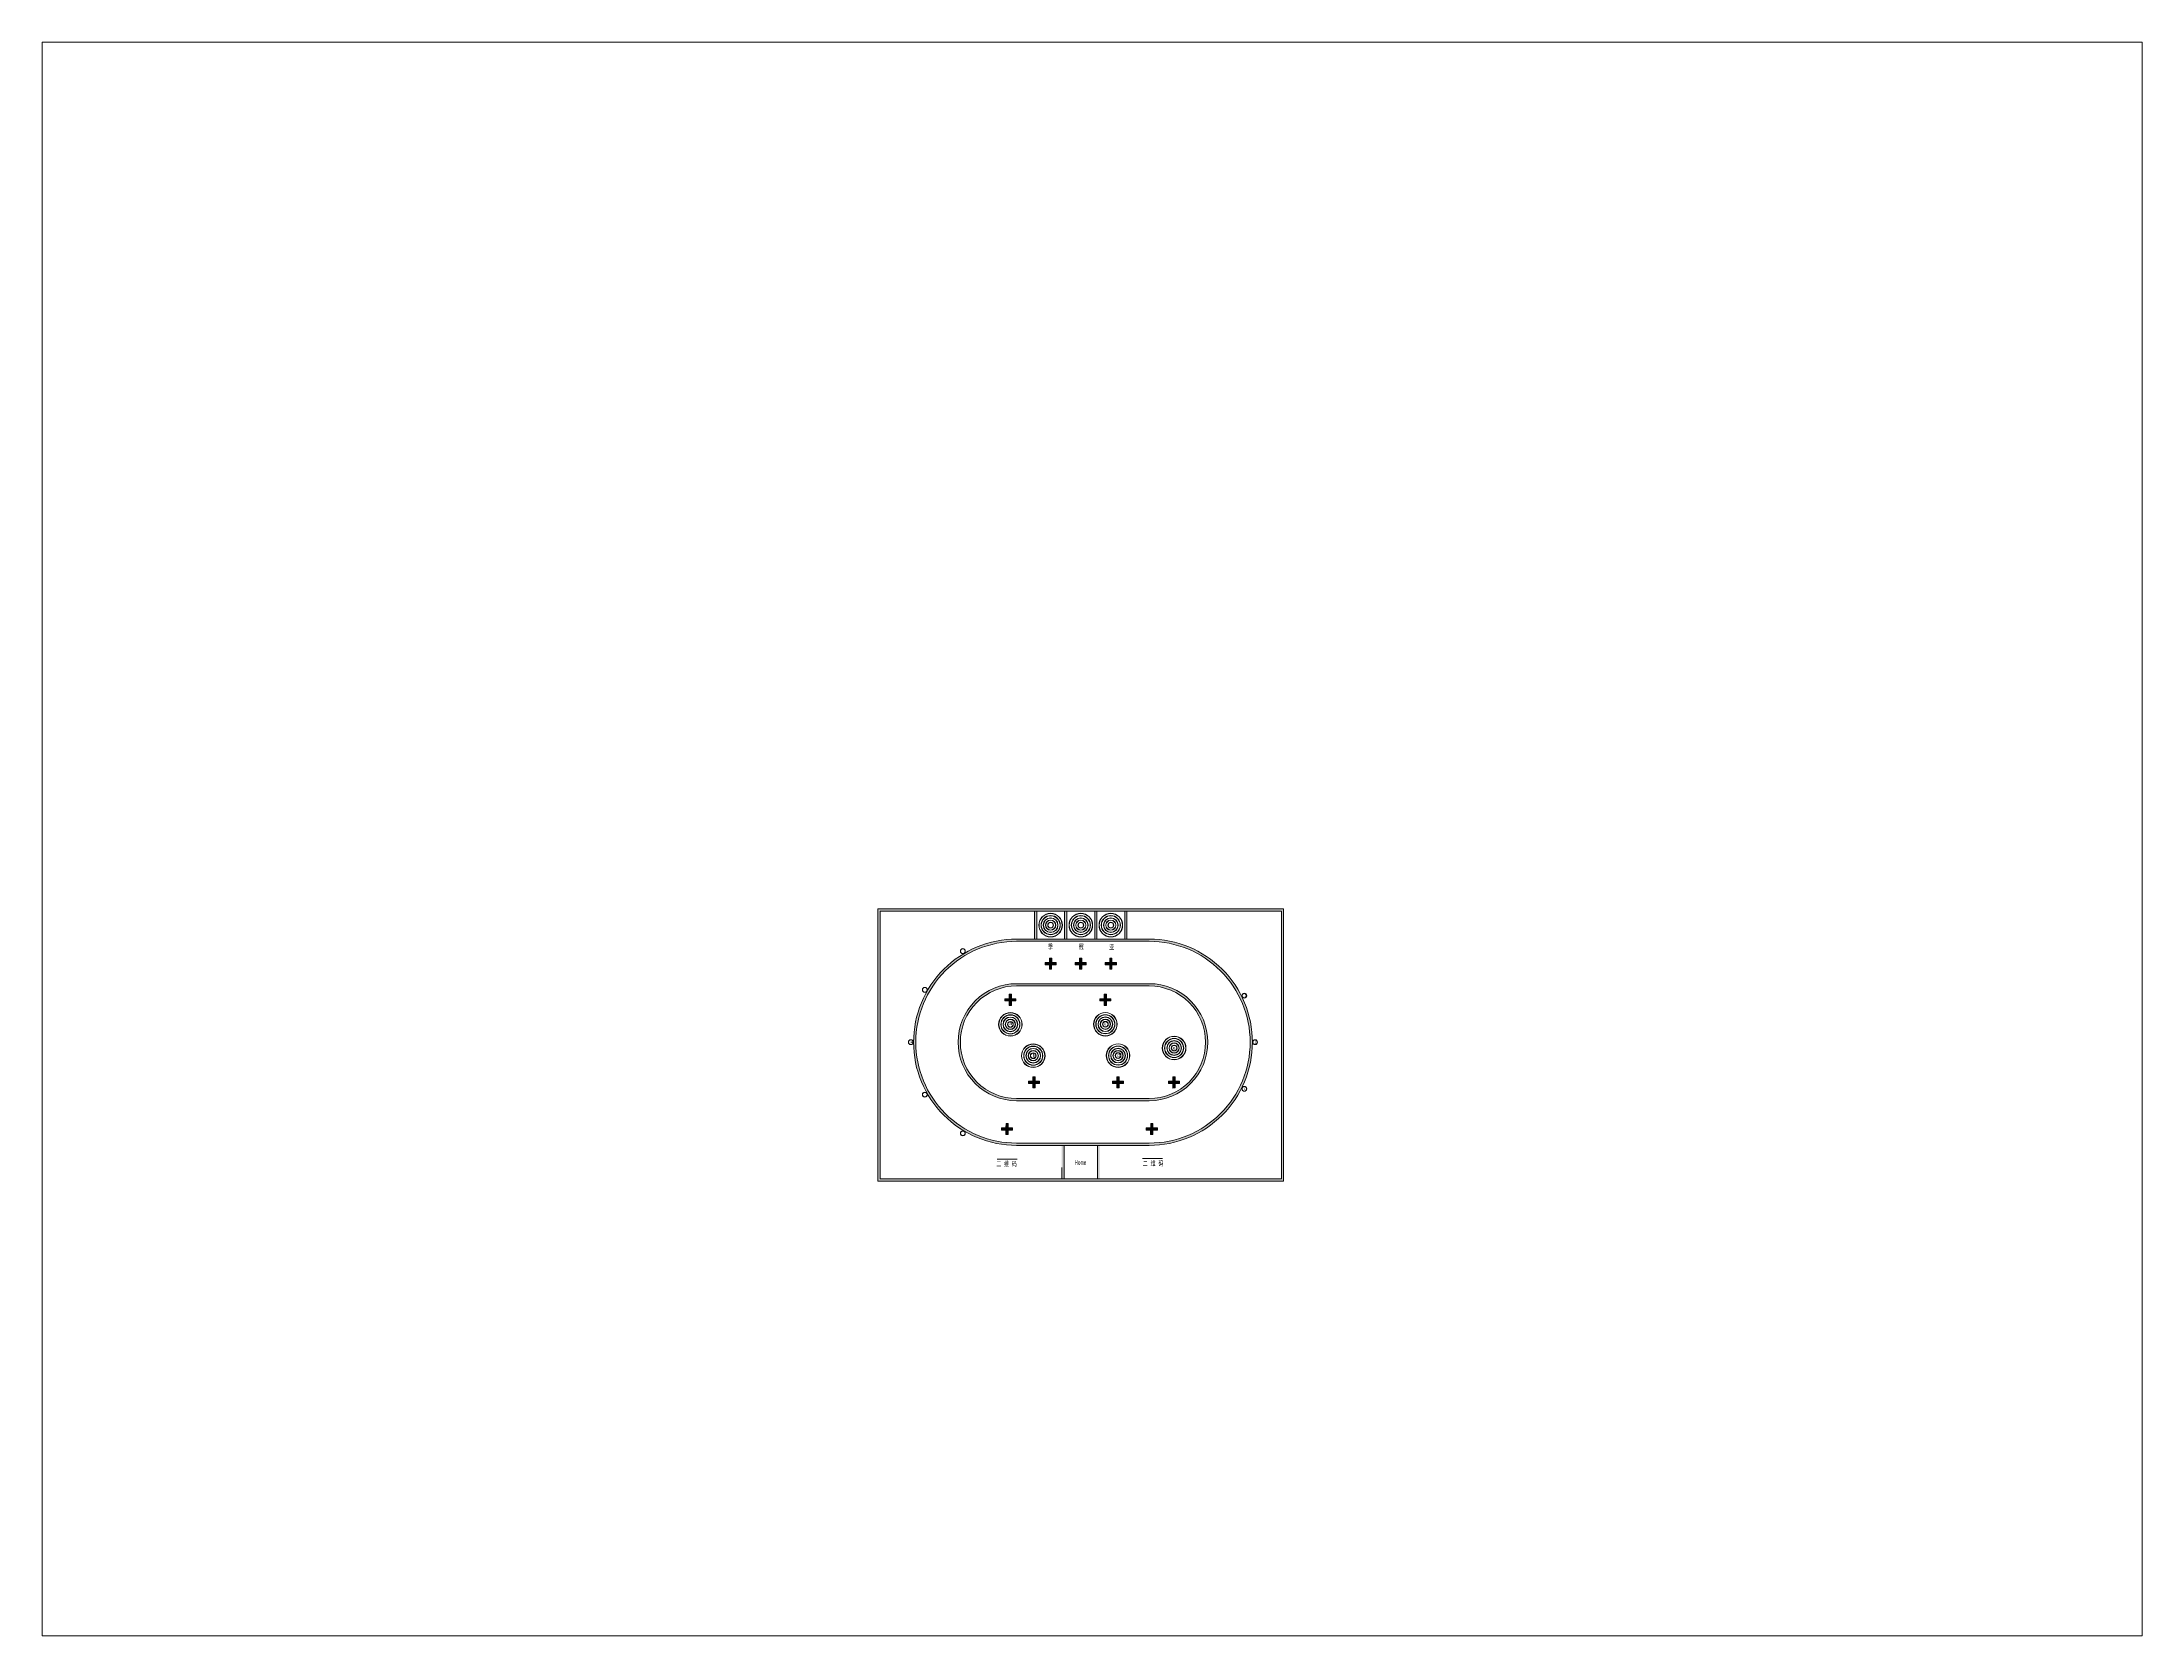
# Paper-space layout '布局1' of a CAD drawing. Header units: millimetres. Extents: x 26 to 231, y 20 to 176.
# The model-space entities are those that its viewports show. They can reach past a viewport. Long polylines and large blocks are cut down to what shows.
import ezdxf

# ---------------------------------------------------------------- set-up
doc = ezdxf.new("R2010")
doc.units = ezdxf.units.MM
doc.linetypes.add('CENTER', pattern=[50.8, 31.75, -6.35, 6.35, -6.35])
doc.layers.add('中心线', color=7, linetype='CENTER')
doc.layers.add('细实线', color=7, linetype='Continuous')
doc.layers.add('粗实线', color=7, linetype='Continuous', lineweight=50)
doc.styles.add('仿宋', font='simfang.ttf', dxfattribs={"width": 0.7, "height": 5})
doc.styles.add('数字', font='gbeitc.shx', dxfattribs={"width": 0.7, "height": 50})
doc.styles.add('数字3.5', font='gbeitc.shx', dxfattribs={"width": 0.7, "height": 3.5, "bigfont": 'bigfont.shx'})
doc.styles.add('注释文字', font='arial.ttf')

msp = doc.modelspace()

# ---------------------------------------------------------------- hatches: boundary and pattern name
at = {"lineweight": 0, "true_color": 0x000000}
h = msp.add_hatch(color=18, dxfattribs=at)
h.dxf.hatch_style = 1
h.paths.add_polyline_path([(13732, 6134), (10092, 6134), (10092, 3694), (13732, 3694)])
h.paths.add_polyline_path([(10112, 6114), (11912, 6114), (13712, 6114), (13712, 3714), (10112, 3714)], flags=16)
h = msp.add_hatch(color=18, dxfattribs=at)
h.dxf.hatch_style = 1
h.paths.add_polyline_path([(11517, 6114), (11497, 6114), (11497, 5864), (11517, 5864)])
h = msp.add_hatch(color=18, dxfattribs=at)
h.dxf.hatch_style = 1
h.paths.add_polyline_path([(11787, 6114), (11767, 6114), (11767, 5864), (11787, 5864)])
h = msp.add_hatch(color=18, dxfattribs=at)
h.dxf.hatch_style = 1
h.paths.add_polyline_path([(12037, 6114), (12057, 6114), (12057, 5864), (12037, 5864)])
h = msp.add_hatch(color=18, dxfattribs=at)
h.dxf.hatch_style = 1
h.paths.add_polyline_path([(12307, 6114), (12327, 6114), (12327, 5864), (12307, 5864)])
h = msp.add_hatch(color=18, dxfattribs=at)
h.dxf.hatch_style = 1
h.paths.add_polyline_path([(12527, 5864), (11337, 5864, 0.414214), (10412, 4939, 0.414214), (11337, 4014), (12527, 4014, 0.414214), (13452, 4939, 0.414214)])
h.paths.add_polyline_path([(11337, 5844), (12527, 5844, -0.414214), (13432, 4939, -0.414214), (12527, 4034), (11337, 4034, -0.414214), (10432, 4939, -0.414214)], flags=16)
h.paths.add_polyline_path([(11337, 5464), (12527, 5464, -0.414214), (13052, 4939, -0.414214), (12527, 4414), (11337, 4414, -0.414214), (10812, 4939, -0.414214)], flags=0)
h.paths.add_polyline_path([(11337, 5444), (12527, 5444, -0.414214), (13032, 4939, -0.414214), (12527, 4434), (11337, 4434, -0.414214), (10832, 4939, -0.414214)], flags=0)
h.paths.add_polyline_path([(11175, 5099, -1), (11387, 5099, -1)], flags=0)
h.paths.add_polyline_path([(11177, 5099, -1), (11385, 5099, -1)], flags=0)
h.paths.add_polyline_path([(11195, 5099, -1), (11367, 5099, -1)], flags=0)
h.paths.add_polyline_path([(11197, 5099, -1), (11365, 5099, -1)], flags=0)
h.paths.add_polyline_path([(11215, 5099, -1), (11347, 5099, -1)], flags=0)
h.paths.add_polyline_path([(11217, 5099, -1), (11345, 5099, -1)], flags=0)
h.paths.add_polyline_path([(11235, 5099, -1), (11327, 5099, -1)], flags=0)
h.paths.add_polyline_path([(11237, 5099, -1), (11325, 5099, -1)], flags=0)
h.paths.add_polyline_path([(11255, 5099, -1), (11307, 5099, -1)], flags=0)
h.paths.add_polyline_path([(11257, 5099, -1), (11305, 5099, -1)], flags=0)
h.paths.add_polyline_path([(11231, 5309), (11231, 5329), (11271, 5329), (11271, 5369), (11291, 5369), (11291, 5329), (11331, 5329), (11331, 5310), (11331, 5309), (11331, 5309), (11291, 5309), (11290, 5269), (11270, 5269), (11271, 5310)], flags=0)
h.paths.add_polyline_path([(11592, 4818, -1), (11380, 4818, -1)], flags=0)
h.paths.add_polyline_path([(11590, 4818, -1), (11382, 4818, -1)], flags=0)
h.paths.add_polyline_path([(11572, 4818, -1), (11400, 4818, -1)], flags=0)
h.paths.add_polyline_path([(11570, 4818, -1), (11402, 4818, -1)], flags=0)
h.paths.add_polyline_path([(11552, 4818, -1), (11420, 4818, -1)], flags=0)
h.paths.add_polyline_path([(11550, 4818, -1), (11422, 4818, -1)], flags=0)
h.paths.add_polyline_path([(11532, 4818, -1), (11440, 4818, -1)], flags=0)
h.paths.add_polyline_path([(11530, 4818, -1), (11442, 4818, -1)], flags=0)
h.paths.add_polyline_path([(11512, 4818, -1), (11460, 4818, -1)], flags=0)
h.paths.add_polyline_path([(11510, 4818, -1), (11462, 4818, -1)], flags=0)
h.paths.add_polyline_path([(11442, 4589), (11482, 4589), (11483, 4629), (11503, 4629), (11502, 4589), (11542, 4589), (11542, 4570), (11542, 4569), (11542, 4569), (11502, 4569), (11502, 4529), (11482, 4529), (11482, 4569), (11443, 4569)], flags=0)
h.paths.add_polyline_path([(11242, 4210), (11250, 4210), (11250, 4210), (11260, 4210), (11260, 4170), (11300, 4170), (11300, 4150), (11261, 4150), (11261, 4110), (11241, 4110), (11241, 4150), (11200, 4150), (11200, 4170), (11241, 4170)], flags=0)
h.paths.add_polyline_path([(11592, 5633), (11592, 5653), (11632, 5653), (11632, 5693), (11642, 5693), (11652, 5693), (11652, 5653), (11692, 5653), (11692, 5633), (11651, 5633), (11651, 5593), (11631, 5593), (11631, 5633)], flags=0)
h.paths.add_polyline_path([(11862, 5633), (11862, 5653), (11902, 5653), (11902, 5693), (11922, 5693), (11921, 5653), (11962, 5653), (11962, 5633), (11921, 5633), (11921, 5593), (11901, 5593), (11901, 5633)], flags=0)
h.paths.add_polyline_path([(12027, 5100, -1), (12239, 5100, -1)], flags=0)
h.paths.add_polyline_path([(12029, 5100, -1), (12237, 5100, -1)], flags=0)
h.paths.add_polyline_path([(12047, 5100, -1), (12219, 5100, -1)], flags=0)
h.paths.add_polyline_path([(12049, 5100, -1), (12217, 5100, -1)], flags=0)
h.paths.add_polyline_path([(12067, 5100, -1), (12199, 5100, -1)], flags=0)
h.paths.add_polyline_path([(12069, 5100, -1), (12197, 5100, -1)], flags=0)
h.paths.add_polyline_path([(12087, 5100, -1), (12179, 5100, -1)], flags=0)
h.paths.add_polyline_path([(12089, 5100, -1), (12177, 5100, -1)], flags=0)
h.paths.add_polyline_path([(12083, 5309), (12083, 5329), (12123, 5329), (12123, 5369), (12143, 5369), (12143, 5329), (12183, 5329), (12183, 5310), (12183, 5309), (12183, 5309), (12143, 5309), (12143, 5269), (12123, 5269), (12123, 5310)], flags=0)
h.paths.add_polyline_path([(12107, 5100, -1), (12159, 5100, -1)], flags=0)
h.paths.add_polyline_path([(12109, 5100, -1), (12157, 5100, -1)], flags=0)
h.paths.add_polyline_path([(12353, 4819, -1), (12141, 4819, -1)], flags=0)
h.paths.add_polyline_path([(12351, 4819, -1), (12143, 4819, -1)], flags=0)
h.paths.add_polyline_path([(12333, 4819, -1), (12161, 4819, -1)], flags=0)
h.paths.add_polyline_path([(12331, 4819, -1), (12163, 4819, -1)], flags=0)
h.paths.add_polyline_path([(12313, 4819, -1), (12181, 4819, -1)], flags=0)
h.paths.add_polyline_path([(12311, 4819, -1), (12183, 4819, -1)], flags=0)
h.paths.add_polyline_path([(12293, 4819, -1), (12201, 4819, -1)], flags=0)
h.paths.add_polyline_path([(12291, 4819, -1), (12203, 4819, -1)], flags=0)
h.paths.add_polyline_path([(12132, 5633), (12132, 5653), (12172, 5653), (12172, 5693), (12182, 5693), (12192, 5693), (12192, 5653), (12232, 5653), (12232, 5633), (12192, 5633), (12192, 5593), (12172, 5593), (12172, 5633)], flags=0)
h.paths.add_polyline_path([(12273, 4819, -1), (12221, 4819, -1)], flags=0)
h.paths.add_polyline_path([(12271, 4819, -1), (12223, 4819, -1)], flags=0)
h.paths.add_polyline_path([(12197, 4589), (12237, 4589), (12237, 4629), (12247, 4629), (12257, 4629), (12257, 4589), (12297, 4589), (12297, 4578), (12297, 4568), (12257, 4569), (12257, 4529), (12237, 4529), (12237, 4569), (12197, 4569)], flags=0)
h.paths.add_polyline_path([(12856, 4887, -1), (12644, 4887, -1)], flags=0)
h.paths.add_polyline_path([(12854, 4887, -1), (12646, 4887, -1)], flags=0)
h.paths.add_polyline_path([(12836, 4887, -1), (12664, 4887, -1)], flags=0)
h.paths.add_polyline_path([(12834, 4887, -1), (12666, 4887, -1)], flags=0)
h.paths.add_polyline_path([(12500, 4170), (12540, 4170), (12540, 4210), (12550, 4210), (12550, 4210), (12558, 4210), (12559, 4170), (12600, 4170), (12600, 4150), (12559, 4150), (12559, 4110), (12539, 4110), (12539, 4150), (12500, 4150)], flags=0)
h.paths.add_polyline_path([(12816, 4887, -1), (12684, 4887, -1)], flags=0)
h.paths.add_polyline_path([(12814, 4887, -1), (12686, 4887, -1)], flags=0)
h.paths.add_polyline_path([(12796, 4887, -1), (12704, 4887, -1)], flags=0)
h.paths.add_polyline_path([(12794, 4887, -1), (12706, 4887, -1)], flags=0)
h.paths.add_polyline_path([(12776, 4887, -1), (12724, 4887, -1)], flags=0)
h.paths.add_polyline_path([(12774, 4887, -1), (12726, 4887, -1)], flags=0)
h.paths.add_polyline_path([(12699, 4589), (12739, 4589), (12739, 4628), (12759, 4629), (12759, 4589), (12799, 4589), (12799, 4569), (12799, 4569), (12799, 4569), (12759, 4569), (12759, 4529), (12739, 4528), (12739, 4569), (12699, 4569)], flags=0)
h.paths.add_polyline_path([(12731, 4857), (12769, 4857), (12769, 4919), (12731, 4919)], flags=8)
h.paths.add_polyline_path([(11472, 4787), (11510, 4787), (11510, 4849), (11472, 4849)], flags=8)
h.paths.add_polyline_path([(12229, 4789), (12268, 4789), (12268, 4851), (12229, 4851)], flags=8)
h.paths.add_polyline_path([(12110, 5075), (12146, 5075), (12146, 5136), (12110, 5136)], flags=8)
h.paths.add_polyline_path([(11262, 5077), (11300, 5077), (11300, 5139), (11262, 5139)], flags=8)
h.paths.add_polyline_path([(11881, 5746), (11948, 5746), (11948, 5833), (11881, 5833)], flags=8)
h.paths.add_polyline_path([(11605, 5745), (11673, 5745), (11673, 5832), (11605, 5832)], flags=8)
h.paths.add_polyline_path([(12154, 5747), (12222, 5747), (12222, 5834), (12154, 5834)], flags=8)
h = msp.add_hatch(color=18, dxfattribs=at)
h.dxf.hatch_style = 1
h.paths.add_polyline_path([(10876, 5756, 1), (10832, 5756, 1)])
h.paths.add_polyline_path([(10834, 5756, -1), (10874, 5756, -1)], flags=16)
h = msp.add_hatch(color=18, dxfattribs=at)
h.dxf.hatch_style = 1
h.paths.add_polyline_path([(10491, 5409, 1), (10535, 5409, 1)])
h.paths.add_polyline_path([(10533, 5409, -1), (10493, 5409, -1)], flags=16)
h = msp.add_hatch(color=18, dxfattribs=at)
h.dxf.hatch_style = 1
h.paths.add_polyline_path([(13052, 4939, 0.414214), (12527, 5464), (11337, 5464, 0.414214), (10812, 4939, 0.414214), (11337, 4414), (12527, 4414, 0.414214)])
h.paths.add_polyline_path([(10832, 4939, -0.414214), (11337, 5444), (12527, 5444, -0.414214), (13032, 4939, -0.414214), (12527, 4434), (11337, 4434, -0.414214)], flags=16)
h.paths.add_polyline_path([(11442, 4589), (11482, 4589), (11483, 4629), (11503, 4629), (11502, 4589), (11542, 4589), (11542, 4570), (11542, 4569), (11542, 4569), (11502, 4569), (11502, 4529), (11482, 4529), (11482, 4569), (11443, 4569)], flags=0)
h.paths.add_polyline_path([(11380, 4818, -1), (11592, 4818, -1)], flags=0)
h.paths.add_polyline_path([(11382, 4818, -1), (11590, 4818, -1)], flags=0)
h.paths.add_polyline_path([(11400, 4818, -1), (11572, 4818, -1)], flags=0)
h.paths.add_polyline_path([(11402, 4818, -1), (11570, 4818, -1)], flags=0)
h.paths.add_polyline_path([(11420, 4818, -1), (11552, 4818, -1)], flags=0)
h.paths.add_polyline_path([(11422, 4818, -1), (11550, 4818, -1)], flags=0)
h.paths.add_polyline_path([(11440, 4818, -1), (11532, 4818, -1)], flags=0)
h.paths.add_polyline_path([(11175, 5099, -1), (11387, 5099, -1)], flags=0)
h.paths.add_polyline_path([(11442, 4818, -1), (11530, 4818, -1)], flags=0)
h.paths.add_polyline_path([(11177, 5099, -1), (11385, 5099, -1)], flags=0)
h.paths.add_polyline_path([(11460, 4818, -1), (11512, 4818, -1)], flags=0)
h.paths.add_polyline_path([(11195, 5099, -1), (11367, 5099, -1)], flags=0)
h.paths.add_polyline_path([(11462, 4818, -1), (11510, 4818, -1)], flags=0)
h.paths.add_polyline_path([(11197, 5099, -1), (11365, 5099, -1)], flags=0)
h.paths.add_polyline_path([(11215, 5099, -1), (11347, 5099, -1)], flags=0)
h.paths.add_polyline_path([(11217, 5099, -1), (11345, 5099, -1)], flags=0)
h.paths.add_polyline_path([(11235, 5099, -1), (11327, 5099, -1)], flags=0)
h.paths.add_polyline_path([(11237, 5099, -1), (11325, 5099, -1)], flags=0)
h.paths.add_polyline_path([(11255, 5099, -1), (11307, 5099, -1)], flags=0)
h.paths.add_polyline_path([(11257, 5099, -1), (11305, 5099, -1)], flags=0)
h.paths.add_polyline_path([(11270, 5269), (11271, 5310), (11231, 5309), (11231, 5329), (11271, 5329), (11271, 5369), (11291, 5369), (11291, 5329), (11331, 5329), (11331, 5310), (11331, 5309), (11331, 5309), (11291, 5309), (11290, 5269)], flags=0)
h.paths.add_polyline_path([(12027, 5100, -1), (12239, 5100, -1)], flags=0)
h.paths.add_polyline_path([(12029, 5100, -1), (12237, 5100, -1)], flags=0)
h.paths.add_polyline_path([(12141, 4819, -1), (12353, 4819, -1)], flags=0)
h.paths.add_polyline_path([(12143, 4819, -1), (12351, 4819, -1)], flags=0)
h.paths.add_polyline_path([(12047, 5100, -1), (12219, 5100, -1)], flags=0)
h.paths.add_polyline_path([(12049, 5100, -1), (12217, 5100, -1)], flags=0)
h.paths.add_polyline_path([(12161, 4819, -1), (12333, 4819, -1)], flags=0)
h.paths.add_polyline_path([(12163, 4819, -1), (12331, 4819, -1)], flags=0)
h.paths.add_polyline_path([(12067, 5100, -1), (12199, 5100, -1)], flags=0)
h.paths.add_polyline_path([(12069, 5100, -1), (12197, 5100, -1)], flags=0)
h.paths.add_polyline_path([(12197, 4569), (12197, 4589), (12237, 4589), (12237, 4629), (12247, 4629), (12257, 4629), (12257, 4589), (12297, 4589), (12297, 4578), (12297, 4568), (12257, 4569), (12257, 4529), (12237, 4529), (12237, 4569)], flags=0)
h.paths.add_polyline_path([(12181, 4819, -1), (12313, 4819, -1)], flags=0)
h.paths.add_polyline_path([(12183, 4819, -1), (12311, 4819, -1)], flags=0)
h.paths.add_polyline_path([(12087, 5100, -1), (12179, 5100, -1)], flags=0)
h.paths.add_polyline_path([(12089, 5100, -1), (12177, 5100, -1)], flags=0)
h.paths.add_polyline_path([(12201, 4819, -1), (12293, 4819, -1)], flags=0)
h.paths.add_polyline_path([(12203, 4819, -1), (12291, 4819, -1)], flags=0)
h.paths.add_polyline_path([(12107, 5100, -1), (12159, 5100, -1)], flags=0)
h.paths.add_polyline_path([(12109, 5100, -1), (12157, 5100, -1)], flags=0)
h.paths.add_polyline_path([(12221, 4819, -1), (12273, 4819, -1)], flags=0)
h.paths.add_polyline_path([(12223, 4819, -1), (12271, 4819, -1)], flags=0)
h.paths.add_polyline_path([(12083, 5309), (12083, 5329), (12123, 5329), (12123, 5369), (12143, 5369), (12143, 5329), (12183, 5329), (12183, 5310), (12183, 5309), (12183, 5309), (12143, 5309), (12143, 5269), (12123, 5269), (12123, 5310)], flags=0)
h.paths.add_polyline_path([(12644, 4887, -1), (12856, 4887, -1)], flags=0)
h.paths.add_polyline_path([(12646, 4887, -1), (12854, 4887, -1)], flags=0)
h.paths.add_polyline_path([(12664, 4887, -1), (12836, 4887, -1)], flags=0)
h.paths.add_polyline_path([(12666, 4887, -1), (12834, 4887, -1)], flags=0)
h.paths.add_polyline_path([(12699, 4589), (12739, 4589), (12739, 4628), (12759, 4629), (12759, 4589), (12799, 4589), (12799, 4569), (12799, 4569), (12799, 4569), (12759, 4569), (12759, 4529), (12739, 4528), (12739, 4568), (12699, 4568)], flags=0)
h.paths.add_polyline_path([(12684, 4887, -1), (12816, 4887, -1)], flags=0)
h.paths.add_polyline_path([(12686, 4887, -1), (12814, 4887, -1)], flags=0)
h.paths.add_polyline_path([(12704, 4887, -1), (12796, 4887, -1)], flags=0)
h.paths.add_polyline_path([(12706, 4887, -1), (12794, 4887, -1)], flags=0)
h.paths.add_polyline_path([(12724, 4887, -1), (12776, 4887, -1)], flags=0)
h.paths.add_polyline_path([(12726, 4887, -1), (12774, 4887, -1)], flags=0)
h.paths.add_polyline_path([(12731, 4857), (12769, 4857), (12769, 4919), (12731, 4919)], flags=8)
h.paths.add_polyline_path([(11472, 4787), (11510, 4787), (11510, 4849), (11472, 4849)], flags=8)
h.paths.add_polyline_path([(12229, 4789), (12268, 4789), (12268, 4851), (12229, 4851)], flags=8)
h.paths.add_polyline_path([(12110, 5075), (12146, 5075), (12146, 5136), (12110, 5136)], flags=8)
h.paths.add_polyline_path([(11262, 5077), (11300, 5077), (11300, 5139), (11262, 5139)], flags=8)
h = msp.add_hatch(color=18, dxfattribs=at)
h.dxf.hatch_style = 1
h.paths.add_polyline_path([(13402, 5356, 1), (13358, 5356, 1)])
h.paths.add_polyline_path([(13360, 5356, -1), (13400, 5356, -1)], flags=16)
h = msp.add_hatch(color=18, dxfattribs=at)
h.dxf.hatch_style = 1
h.paths.add_polyline_path([(10366, 4939), (10368, 4939, -1), (10408, 4939), (10410, 4939, 1)])
h = msp.add_hatch(color=18, dxfattribs=at)
h.dxf.hatch_style = 1
h.paths.add_polyline_path([(10410, 4939), (10408, 4939, -1), (10368, 4939), (10366, 4939, 1)])
h = msp.add_hatch(color=18, dxfattribs=at)
h.dxf.hatch_style = 1
h.paths.add_polyline_path([(13454, 4939, 1), (13498, 4939, 1)])
h.paths.add_polyline_path([(13496, 4939, -1), (13456, 4939, -1)], flags=16)
h = msp.add_hatch(color=18, dxfattribs=at)
h.dxf.hatch_style = 1
h.paths.add_polyline_path([(12799, 4589), (12759, 4589), (12759, 4629), (12739, 4628), (12739, 4589), (12699, 4589), (12699, 4569), (12739, 4569), (12739, 4528), (12759, 4529), (12759, 4569), (12799, 4569), (12799, 4569)])
h = msp.add_hatch(color=18, dxfattribs=at)
h.dxf.hatch_style = 1
h.paths.add_polyline_path([(13358, 4521, 1), (13402, 4521, 1)])
h.paths.add_polyline_path([(13400, 4521, -1), (13360, 4521, -1)], flags=16)
h = msp.add_hatch(color=18, dxfattribs=at)
h.dxf.hatch_style = 1
h.paths.add_polyline_path([(10491, 4469, 1), (10535, 4469, 1)])
h.paths.add_polyline_path([(10533, 4469, -1), (10493, 4469, -1)], flags=16)
h = msp.add_hatch(color=18, dxfattribs=at)
h.dxf.hatch_style = 1
h.paths.add_polyline_path([(10832, 4122, 1), (10876, 4122, 1)])
h.paths.add_polyline_path([(10834, 4122, -1), (10874, 4122, -1)], flags=16)
h = msp.add_hatch(color=18, dxfattribs=at)
h.dxf.hatch_style = 1
h.paths.add_polyline_path([(11762, 4014), (11742, 4014), (11742, 3714), (11762, 3714)])
h = msp.add_hatch(color=18, dxfattribs=at)
h.dxf.hatch_style = 1
h.paths.add_polyline_path([(12082, 4014), (12062, 4014), (12062, 3714), (12082, 3714)])
at = {"layer": '中心线', "lineweight": 0, "true_color": 0x000000}
h = msp.add_hatch(color=18, dxfattribs=at)
h.dxf.hatch_style = 1
h.paths.add_polyline_path([(11692, 5653), (11652, 5653), (11652, 5693), (11632, 5693), (11632, 5653), (11592, 5653), (11592, 5633), (11631, 5633), (11631, 5593), (11651, 5593), (11651, 5633), (11692, 5633)])
h = msp.add_hatch(color=18, dxfattribs=at)
h.dxf.hatch_style = 1
h.paths.add_polyline_path([(11962, 5653), (11921, 5653), (11922, 5693), (11902, 5693), (11902, 5653), (11862, 5653), (11862, 5633), (11901, 5633), (11901, 5593), (11921, 5593), (11921, 5633), (11962, 5633)])
h = msp.add_hatch(color=18, dxfattribs=at)
h.dxf.hatch_style = 1
h.paths.add_polyline_path([(12232, 5653), (12192, 5653), (12192, 5693), (12172, 5693), (12172, 5653), (12132, 5653), (12132, 5633), (12172, 5633), (12172, 5593), (12192, 5593), (12192, 5633), (12232, 5633), (12232, 5633)])
at = {"layer": '细实线', "lineweight": 0, "true_color": 0x000000}
h = msp.add_hatch(color=18, dxfattribs=at)
h.dxf.hatch_style = 1
h.paths.add_polyline_path([(11536, 5989, 1), (11748, 5989, 1)])
h.paths.add_polyline_path([(11746, 5989, -1), (11538, 5989, -1)], flags=16)
h.paths.add_polyline_path([(11728, 5989, -1), (11556, 5989, -1)], flags=0)
h.paths.add_polyline_path([(11726, 5989, -1), (11558, 5989, -1)], flags=0)
h.paths.add_polyline_path([(11708, 5989, -1), (11576, 5989, -1)], flags=0)
h.paths.add_polyline_path([(11706, 5989, -1), (11578, 5989, -1)], flags=0)
h.paths.add_polyline_path([(11688, 5989, -1), (11596, 5989, -1)], flags=0)
h.paths.add_polyline_path([(11686, 5989, -1), (11598, 5989, -1)], flags=0)
h.paths.add_polyline_path([(11668, 5989, -1), (11616, 5989, -1)], flags=0)
h.paths.add_polyline_path([(11666, 5989, -1), (11618, 5989, -1)], flags=0)
h = msp.add_hatch(color=18, dxfattribs=at)
h.dxf.hatch_style = 1
h.paths.add_polyline_path([(11556, 5989, 1), (11728, 5989, 1)])
h.paths.add_polyline_path([(11726, 5989, -1), (11558, 5989, -1)], flags=16)
h.paths.add_polyline_path([(11708, 5989, -1), (11576, 5989, -1)], flags=0)
h.paths.add_polyline_path([(11706, 5989, -1), (11578, 5989, -1)], flags=0)
h.paths.add_polyline_path([(11688, 5989, -1), (11596, 5989, -1)], flags=0)
h.paths.add_polyline_path([(11686, 5989, -1), (11598, 5989, -1)], flags=0)
h.paths.add_polyline_path([(11668, 5989, -1), (11616, 5989, -1)], flags=0)
h.paths.add_polyline_path([(11666, 5989, -1), (11618, 5989, -1)], flags=0)
h = msp.add_hatch(color=18, dxfattribs=at)
h.dxf.hatch_style = 1
h.paths.add_polyline_path([(11576, 5989, 1), (11708, 5989, 1)])
h.paths.add_polyline_path([(11706, 5989, -1), (11578, 5989, -1)], flags=16)
h.paths.add_polyline_path([(11688, 5989, -1), (11596, 5989, -1)], flags=0)
h.paths.add_polyline_path([(11686, 5989, -1), (11598, 5989, -1)], flags=0)
h.paths.add_polyline_path([(11668, 5989, -1), (11616, 5989, -1)], flags=0)
h.paths.add_polyline_path([(11666, 5989, -1), (11618, 5989, -1)], flags=0)
h = msp.add_hatch(color=18, dxfattribs=at)
h.dxf.hatch_style = 1
h.paths.add_polyline_path([(11596, 5989, 1), (11688, 5989, 1)])
h.paths.add_polyline_path([(11686, 5989, -1), (11598, 5989, -1)], flags=16)
h.paths.add_polyline_path([(11668, 5989, -1), (11616, 5989, -1)], flags=0)
h.paths.add_polyline_path([(11666, 5989, -1), (11618, 5989, -1)], flags=0)
h = msp.add_hatch(color=18, dxfattribs=at)
h.dxf.hatch_style = 1
h.paths.add_polyline_path([(11807, 5989, 1), (12019, 5989, 1)])
h.paths.add_polyline_path([(12017, 5989, -1), (11809, 5989, -1)], flags=16)
h.paths.add_polyline_path([(11999, 5989, -1), (11827, 5989, -1)], flags=0)
h.paths.add_polyline_path([(11997, 5989, -1), (11829, 5989, -1)], flags=0)
h.paths.add_polyline_path([(11979, 5989, -1), (11847, 5989, -1)], flags=0)
h.paths.add_polyline_path([(11977, 5989, -1), (11849, 5989, -1)], flags=0)
h.paths.add_polyline_path([(11959, 5989, -1), (11867, 5989, -1)], flags=0)
h.paths.add_polyline_path([(11957, 5989, -1), (11869, 5989, -1)], flags=0)
h.paths.add_polyline_path([(11939, 5989, -1), (11887, 5989, -1)], flags=0)
h.paths.add_polyline_path([(11937, 5989, -1), (11889, 5989, -1)], flags=0)
h = msp.add_hatch(color=18, dxfattribs=at)
h.dxf.hatch_style = 1
h.paths.add_polyline_path([(11827, 5989, 1), (11999, 5989, 1)])
h.paths.add_polyline_path([(11997, 5989, -1), (11829, 5989, -1)], flags=16)
h.paths.add_polyline_path([(11979, 5989, -1), (11847, 5989, -1)], flags=0)
h.paths.add_polyline_path([(11977, 5989, -1), (11849, 5989, -1)], flags=0)
h.paths.add_polyline_path([(11959, 5989, -1), (11867, 5989, -1)], flags=0)
h.paths.add_polyline_path([(11957, 5989, -1), (11869, 5989, -1)], flags=0)
h.paths.add_polyline_path([(11939, 5989, -1), (11887, 5989, -1)], flags=0)
h.paths.add_polyline_path([(11937, 5989, -1), (11889, 5989, -1)], flags=0)
h = msp.add_hatch(color=18, dxfattribs=at)
h.dxf.hatch_style = 1
h.paths.add_polyline_path([(11847, 5989, 1), (11979, 5989, 1)])
h.paths.add_polyline_path([(11977, 5989, -1), (11849, 5989, -1)], flags=16)
h.paths.add_polyline_path([(11959, 5989, -1), (11867, 5989, -1)], flags=0)
h.paths.add_polyline_path([(11957, 5989, -1), (11869, 5989, -1)], flags=0)
h.paths.add_polyline_path([(11939, 5989, -1), (11887, 5989, -1)], flags=0)
h.paths.add_polyline_path([(11937, 5989, -1), (11889, 5989, -1)], flags=0)
h = msp.add_hatch(color=18, dxfattribs=at)
h.dxf.hatch_style = 1
h.paths.add_polyline_path([(11867, 5989, 1), (11959, 5989, 1)])
h.paths.add_polyline_path([(11957, 5989, -1), (11869, 5989, -1)], flags=16)
h.paths.add_polyline_path([(11939, 5989, -1), (11887, 5989, -1)], flags=0)
h.paths.add_polyline_path([(11937, 5989, -1), (11889, 5989, -1)], flags=0)
h = msp.add_hatch(color=18, dxfattribs=at)
h.dxf.hatch_style = 1
h.paths.add_polyline_path([(12076, 5989, 1), (12288, 5989, 1)])
h.paths.add_polyline_path([(12286, 5989, -1), (12078, 5989, -1)], flags=16)
h.paths.add_polyline_path([(12268, 5989, -1), (12096, 5989, -1)], flags=0)
h.paths.add_polyline_path([(12266, 5989, -1), (12098, 5989, -1)], flags=0)
h.paths.add_polyline_path([(12248, 5989, -1), (12116, 5989, -1)], flags=0)
h.paths.add_polyline_path([(12246, 5989, -1), (12118, 5989, -1)], flags=0)
h.paths.add_polyline_path([(12228, 5989, -1), (12136, 5989, -1)], flags=0)
h.paths.add_polyline_path([(12226, 5989, -1), (12138, 5989, -1)], flags=0)
h.paths.add_polyline_path([(12208, 5989, -1), (12156, 5989, -1)], flags=0)
h.paths.add_polyline_path([(12206, 5989, -1), (12158, 5989, -1)], flags=0)
h = msp.add_hatch(color=18, dxfattribs=at)
h.dxf.hatch_style = 1
h.paths.add_polyline_path([(12096, 5989, 1), (12268, 5989, 1)])
h.paths.add_polyline_path([(12266, 5989, -1), (12098, 5989, -1)], flags=16)
h.paths.add_polyline_path([(12248, 5989, -1), (12116, 5989, -1)], flags=0)
h.paths.add_polyline_path([(12246, 5989, -1), (12118, 5989, -1)], flags=0)
h.paths.add_polyline_path([(12228, 5989, -1), (12136, 5989, -1)], flags=0)
h.paths.add_polyline_path([(12226, 5989, -1), (12138, 5989, -1)], flags=0)
h.paths.add_polyline_path([(12208, 5989, -1), (12156, 5989, -1)], flags=0)
h.paths.add_polyline_path([(12206, 5989, -1), (12158, 5989, -1)], flags=0)
h = msp.add_hatch(color=18, dxfattribs=at)
h.dxf.hatch_style = 1
h.paths.add_polyline_path([(12116, 5989, 1), (12248, 5989, 1)])
h.paths.add_polyline_path([(12246, 5989, -1), (12118, 5989, -1)], flags=16)
h.paths.add_polyline_path([(12228, 5989, -1), (12136, 5989, -1)], flags=0)
h.paths.add_polyline_path([(12226, 5989, -1), (12138, 5989, -1)], flags=0)
h.paths.add_polyline_path([(12208, 5989, -1), (12156, 5989, -1)], flags=0)
h.paths.add_polyline_path([(12206, 5989, -1), (12158, 5989, -1)], flags=0)
h = msp.add_hatch(color=18, dxfattribs=at)
h.dxf.hatch_style = 1
h.paths.add_polyline_path([(12136, 5989, 1), (12228, 5989, 1)])
h.paths.add_polyline_path([(12226, 5989, -1), (12138, 5989, -1)], flags=16)
h.paths.add_polyline_path([(12208, 5989, -1), (12156, 5989, -1)], flags=0)
h.paths.add_polyline_path([(12206, 5989, -1), (12158, 5989, -1)], flags=0)
h = msp.add_hatch(color=18, dxfattribs=at)
h.dxf.hatch_style = 1
h.paths.add_polyline_path([(11616, 5989, 1), (11668, 5989, 1)])
h.paths.add_polyline_path([(11666, 5989, -1), (11618, 5989, -1)], flags=16)
h = msp.add_hatch(color=18, dxfattribs=at)
h.dxf.hatch_style = 1
h.paths.add_polyline_path([(11887, 5989, 1), (11939, 5989, 1)])
h.paths.add_polyline_path([(11937, 5989, -1), (11889, 5989, -1)], flags=16)
h = msp.add_hatch(color=18, dxfattribs=at)
h.dxf.hatch_style = 1
h.paths.add_polyline_path([(12156, 5989, 1), (12208, 5989, 1)])
h.paths.add_polyline_path([(12206, 5989, -1), (12158, 5989, -1)], flags=16)
h = msp.add_hatch(color=18, dxfattribs=at)
h.dxf.hatch_style = 1
h.paths.add_polyline_path([(11331, 5329), (11291, 5329), (11291, 5369), (11271, 5369), (11271, 5329), (11231, 5329), (11231, 5309), (11271, 5310), (11270, 5269), (11290, 5269), (11291, 5309), (11331, 5309), (11331, 5310)])
h = msp.add_hatch(color=18, dxfattribs=at)
h.dxf.hatch_style = 1
h.paths.add_polyline_path([(12183, 5329), (12143, 5329), (12143, 5369), (12123, 5369), (12123, 5329), (12083, 5329), (12083, 5309), (12123, 5310), (12123, 5269), (12143, 5269), (12143, 5309), (12183, 5309), (12183, 5310)])
h = msp.add_hatch(color=18, dxfattribs=at)
h.dxf.hatch_style = 1
h.paths.add_polyline_path([(11175, 5099, 1), (11387, 5099, 1)])
h.paths.add_polyline_path([(11385, 5099, -1), (11177, 5099, -1)], flags=16)
h.paths.add_polyline_path([(11367, 5099, -1), (11195, 5099, -1)], flags=0)
h.paths.add_polyline_path([(11365, 5099, -1), (11197, 5099, -1)], flags=0)
h.paths.add_polyline_path([(11347, 5099, -1), (11215, 5099, -1)], flags=0)
h.paths.add_polyline_path([(11345, 5099, -1), (11217, 5099, -1)], flags=0)
h.paths.add_polyline_path([(11327, 5099, -1), (11235, 5099, -1)], flags=0)
h.paths.add_polyline_path([(11325, 5099, -1), (11237, 5099, -1)], flags=0)
h = msp.add_hatch(color=18, dxfattribs=at)
h.dxf.hatch_style = 1
h.paths.add_polyline_path([(11195, 5099, 1), (11367, 5099, 1)])
h.paths.add_polyline_path([(11365, 5099, -1), (11197, 5099, -1)], flags=16)
h.paths.add_polyline_path([(11347, 5099, -1), (11215, 5099, -1)], flags=0)
h.paths.add_polyline_path([(11345, 5099, -1), (11217, 5099, -1)], flags=0)
h.paths.add_polyline_path([(11327, 5099, -1), (11235, 5099, -1)], flags=0)
h.paths.add_polyline_path([(11325, 5099, -1), (11237, 5099, -1)], flags=0)
h.paths.add_polyline_path([(11215, 5099, 1), (11347, 5099, 1)], flags=0)
h = msp.add_hatch(color=18, dxfattribs=at)
h.dxf.hatch_style = 1
h.paths.add_polyline_path([(11215, 5099, 1), (11347, 5099, 1)])
h.paths.add_polyline_path([(11345, 5099, -1), (11217, 5099, -1)], flags=16)
h.paths.add_polyline_path([(11327, 5099, -1), (11235, 5099, -1)], flags=0)
h.paths.add_polyline_path([(11325, 5099, -1), (11237, 5099, -1)], flags=0)
h.paths.add_polyline_path([(11235, 5099, 1), (11327, 5099, 1)], flags=0)
h = msp.add_hatch(color=18, dxfattribs=at)
h.dxf.hatch_style = 1
h.paths.add_polyline_path([(11235, 5099, 1), (11327, 5099, 1)])
h.paths.add_polyline_path([(11325, 5099, -1), (11237, 5099, -1)], flags=16)
h = msp.add_hatch(color=18, dxfattribs=at)
h.dxf.hatch_style = 1
h.paths.add_polyline_path([(11255, 5099, 1), (11307, 5099, 1)])
h.paths.add_polyline_path([(11305, 5099, -1), (11257, 5099, -1)], flags=16)
h = msp.add_hatch(color=18, dxfattribs=at)
h.dxf.hatch_style = 1
h.paths.add_polyline_path([(12027, 5100, 1), (12239, 5100, 1)])
h.paths.add_polyline_path([(12237, 5100, -1), (12029, 5100, -1)], flags=16)
h.paths.add_polyline_path([(12219, 5100, -1), (12047, 5100, -1)], flags=0)
h.paths.add_polyline_path([(12217, 5100, -1), (12049, 5100, -1)], flags=0)
h.paths.add_polyline_path([(12199, 5100, -1), (12067, 5100, -1)], flags=0)
h.paths.add_polyline_path([(12197, 5100, -1), (12069, 5100, -1)], flags=0)
h.paths.add_polyline_path([(12179, 5100, -1), (12087, 5100, -1)], flags=0)
h.paths.add_polyline_path([(12177, 5100, -1), (12089, 5100, -1)], flags=0)
h.paths.add_polyline_path([(12159, 5100, -1), (12107, 5100, -1)], flags=0)
h.paths.add_polyline_path([(12157, 5100, -1), (12109, 5100, -1)], flags=0)
h = msp.add_hatch(color=18, dxfattribs=at)
h.dxf.hatch_style = 1
h.paths.add_polyline_path([(12047, 5100, 1), (12219, 5100, 1)])
h.paths.add_polyline_path([(12217, 5100, -1), (12049, 5100, -1)], flags=16)
h.paths.add_polyline_path([(12199, 5100, -1), (12067, 5100, -1)], flags=0)
h.paths.add_polyline_path([(12197, 5100, -1), (12069, 5100, -1)], flags=0)
h.paths.add_polyline_path([(12179, 5100, -1), (12087, 5100, -1)], flags=0)
h.paths.add_polyline_path([(12177, 5100, -1), (12089, 5100, -1)], flags=0)
h.paths.add_polyline_path([(12159, 5100, -1), (12107, 5100, -1)], flags=0)
h.paths.add_polyline_path([(12157, 5100, -1), (12109, 5100, -1)], flags=0)
h = msp.add_hatch(color=18, dxfattribs=at)
h.dxf.hatch_style = 1
h.paths.add_polyline_path([(12067, 5100, 1), (12199, 5100, 1)])
h.paths.add_polyline_path([(12197, 5100, -1), (12069, 5100, -1)], flags=16)
h.paths.add_polyline_path([(12179, 5100, -1), (12087, 5100, -1)], flags=0)
h.paths.add_polyline_path([(12177, 5100, -1), (12089, 5100, -1)], flags=0)
h.paths.add_polyline_path([(12159, 5100, -1), (12107, 5100, -1)], flags=0)
h.paths.add_polyline_path([(12157, 5100, -1), (12109, 5100, -1)], flags=0)
h = msp.add_hatch(color=18, dxfattribs=at)
h.dxf.hatch_style = 1
h.paths.add_polyline_path([(12087, 5100, 1), (12179, 5100, 1)])
h.paths.add_polyline_path([(12177, 5100, -1), (12089, 5100, -1)], flags=16)
h.paths.add_polyline_path([(12159, 5100, -1), (12107, 5100, -1)], flags=0)
h.paths.add_polyline_path([(12157, 5100, -1), (12109, 5100, -1)], flags=0)
h = msp.add_hatch(color=18, dxfattribs=at)
h.dxf.hatch_style = 1
h.paths.add_polyline_path([(12107, 5100, 1), (12159, 5100, 1)])
h.paths.add_polyline_path([(12157, 5100, -1), (12109, 5100, -1)], flags=16)
h = msp.add_hatch(color=18, dxfattribs=at)
h.dxf.hatch_style = 1
h.paths.add_polyline_path([(11380, 4818, 1), (11592, 4818, 1)])
h.paths.add_polyline_path([(11590, 4818, -1), (11382, 4818, -1)], flags=16)
h.paths.add_polyline_path([(11572, 4818, -1), (11400, 4818, -1)], flags=0)
h.paths.add_polyline_path([(11570, 4818, -1), (11402, 4818, -1)], flags=0)
h.paths.add_polyline_path([(11552, 4818, -1), (11420, 4818, -1)], flags=0)
h.paths.add_polyline_path([(11550, 4818, -1), (11422, 4818, -1)], flags=0)
h.paths.add_polyline_path([(11532, 4818, -1), (11440, 4818, -1)], flags=0)
h.paths.add_polyline_path([(11530, 4818, -1), (11442, 4818, -1)], flags=0)
h.paths.add_polyline_path([(11512, 4818, -1), (11460, 4818, -1)], flags=0)
h.paths.add_polyline_path([(11510, 4818, -1), (11462, 4818, -1)], flags=0)
h = msp.add_hatch(color=18, dxfattribs=at)
h.dxf.hatch_style = 1
h.paths.add_polyline_path([(11400, 4818, 1), (11572, 4818, 1)])
h.paths.add_polyline_path([(11570, 4818, -1), (11402, 4818, -1)], flags=16)
h.paths.add_polyline_path([(11552, 4818, -1), (11420, 4818, -1)], flags=0)
h.paths.add_polyline_path([(11550, 4818, -1), (11422, 4818, -1)], flags=0)
h.paths.add_polyline_path([(11532, 4818, -1), (11440, 4818, -1)], flags=0)
h.paths.add_polyline_path([(11530, 4818, -1), (11442, 4818, -1)], flags=0)
h.paths.add_polyline_path([(11512, 4818, -1), (11460, 4818, -1)], flags=0)
h.paths.add_polyline_path([(11510, 4818, -1), (11462, 4818, -1)], flags=0)
h = msp.add_hatch(color=18, dxfattribs=at)
h.dxf.hatch_style = 1
h.paths.add_polyline_path([(12141, 4819, 1), (12353, 4819, 1)])
h.paths.add_polyline_path([(12351, 4819, -1), (12143, 4819, -1)], flags=16)
h.paths.add_polyline_path([(12333, 4819, -1), (12161, 4819, -1)], flags=0)
h.paths.add_polyline_path([(12331, 4819, -1), (12163, 4819, -1)], flags=0)
h.paths.add_polyline_path([(12313, 4819, -1), (12181, 4819, -1)], flags=0)
h.paths.add_polyline_path([(12311, 4819, -1), (12183, 4819, -1)], flags=0)
h.paths.add_polyline_path([(12293, 4819, -1), (12201, 4819, -1)], flags=0)
h.paths.add_polyline_path([(12291, 4819, -1), (12203, 4819, -1)], flags=0)
h.paths.add_polyline_path([(12273, 4819, -1), (12221, 4819, -1)], flags=0)
h.paths.add_polyline_path([(12271, 4819, -1), (12223, 4819, -1)], flags=0)
h.paths.add_polyline_path([(12161, 4819, 1), (12333, 4819, 1)], flags=0)
h = msp.add_hatch(color=18, dxfattribs=at)
h.dxf.hatch_style = 1
h.paths.add_polyline_path([(12161, 4819, 1), (12333, 4819, 1)])
h.paths.add_polyline_path([(12331, 4819, -1), (12163, 4819, -1)], flags=16)
h.paths.add_polyline_path([(12313, 4819, -1), (12181, 4819, -1)], flags=0)
h.paths.add_polyline_path([(12311, 4819, -1), (12183, 4819, -1)], flags=0)
h.paths.add_polyline_path([(12293, 4819, -1), (12201, 4819, -1)], flags=0)
h.paths.add_polyline_path([(12291, 4819, -1), (12203, 4819, -1)], flags=0)
h.paths.add_polyline_path([(12273, 4819, -1), (12221, 4819, -1)], flags=0)
h.paths.add_polyline_path([(12271, 4819, -1), (12223, 4819, -1)], flags=0)
h = msp.add_hatch(color=18, dxfattribs=at)
h.dxf.hatch_style = 1
h.paths.add_polyline_path([(12644, 4887, 1), (12856, 4887, 1)])
h.paths.add_polyline_path([(12854, 4887, -1), (12646, 4887, -1)], flags=16)
h.paths.add_polyline_path([(12836, 4887, -1), (12664, 4887, -1)], flags=0)
h.paths.add_polyline_path([(12834, 4887, -1), (12666, 4887, -1)], flags=0)
h.paths.add_polyline_path([(12816, 4887, -1), (12684, 4887, -1)], flags=0)
h.paths.add_polyline_path([(12814, 4887, -1), (12686, 4887, -1)], flags=0)
h.paths.add_polyline_path([(12796, 4887, -1), (12704, 4887, -1)], flags=0)
h.paths.add_polyline_path([(12794, 4887, -1), (12706, 4887, -1)], flags=0)
h.paths.add_polyline_path([(12776, 4887, -1), (12724, 4887, -1)], flags=0)
h.paths.add_polyline_path([(12774, 4887, -1), (12726, 4887, -1)], flags=0)
h = msp.add_hatch(color=18, dxfattribs=at)
h.dxf.hatch_style = 1
h.paths.add_polyline_path([(12664, 4887, 1), (12836, 4887, 1)])
h.paths.add_polyline_path([(12834, 4887, -1), (12666, 4887, -1)], flags=16)
h.paths.add_polyline_path([(12816, 4887, -1), (12684, 4887, -1)], flags=0)
h.paths.add_polyline_path([(12814, 4887, -1), (12686, 4887, -1)], flags=0)
h.paths.add_polyline_path([(12796, 4887, -1), (12704, 4887, -1)], flags=0)
h.paths.add_polyline_path([(12794, 4887, -1), (12706, 4887, -1)], flags=0)
h.paths.add_polyline_path([(12776, 4887, -1), (12724, 4887, -1)], flags=0)
h.paths.add_polyline_path([(12774, 4887, -1), (12726, 4887, -1)], flags=0)
h = msp.add_hatch(color=18, dxfattribs=at)
h.dxf.hatch_style = 1
h.paths.add_polyline_path([(12684, 4887, 1), (12816, 4887, 1)])
h.paths.add_polyline_path([(12814, 4887, -1), (12686, 4887, -1)], flags=16)
h.paths.add_polyline_path([(12796, 4887, -1), (12704, 4887, -1)], flags=0)
h.paths.add_polyline_path([(12794, 4887, -1), (12706, 4887, -1)], flags=0)
h.paths.add_polyline_path([(12776, 4887, -1), (12724, 4887, -1)], flags=0)
h.paths.add_polyline_path([(12774, 4887, -1), (12726, 4887, -1)], flags=0)
h = msp.add_hatch(color=18, dxfattribs=at)
h.dxf.hatch_style = 1
h.paths.add_polyline_path([(12704, 4887, 1), (12796, 4887, 1)])
h.paths.add_polyline_path([(12794, 4887, -1), (12706, 4887, -1)], flags=16)
h.paths.add_polyline_path([(12776, 4887, -1), (12724, 4887, -1)], flags=0)
h.paths.add_polyline_path([(12774, 4887, -1), (12726, 4887, -1)], flags=0)
h = msp.add_hatch(color=18, dxfattribs=at)
h.dxf.hatch_style = 1
h.paths.add_polyline_path([(12724, 4887, 1), (12776, 4887, 1)])
h.paths.add_polyline_path([(12774, 4887, -1), (12726, 4887, -1)], flags=16)
h = msp.add_hatch(color=18, dxfattribs=at)
h.dxf.hatch_style = 1
h.paths.add_polyline_path([(11420, 4818, 1), (11552, 4818, 1)])
h.paths.add_polyline_path([(11550, 4818, -1), (11422, 4818, -1)], flags=16)
h.paths.add_polyline_path([(11532, 4818, -1), (11440, 4818, -1)], flags=0)
h.paths.add_polyline_path([(11530, 4818, -1), (11442, 4818, -1)], flags=0)
h.paths.add_polyline_path([(11512, 4818, -1), (11460, 4818, -1)], flags=0)
h.paths.add_polyline_path([(11510, 4818, -1), (11462, 4818, -1)], flags=0)
h = msp.add_hatch(color=18, dxfattribs=at)
h.dxf.hatch_style = 1
h.paths.add_polyline_path([(11440, 4818, 1), (11532, 4818, 1)])
h.paths.add_polyline_path([(11530, 4818, -1), (11442, 4818, -1)], flags=16)
h.paths.add_polyline_path([(11512, 4818, -1), (11460, 4818, -1)], flags=0)
h.paths.add_polyline_path([(11510, 4818, -1), (11462, 4818, -1)], flags=0)
h = msp.add_hatch(color=18, dxfattribs=at)
h.dxf.hatch_style = 1
h.paths.add_polyline_path([(11460, 4818, 1), (11512, 4818, 1)])
h.paths.add_polyline_path([(11510, 4818, -1), (11462, 4818, -1)], flags=16)
h = msp.add_hatch(color=18, dxfattribs=at)
h.dxf.hatch_style = 1
h.paths.add_polyline_path([(12181, 4819, 1), (12313, 4819, 1)])
h.paths.add_polyline_path([(12311, 4819, -1), (12183, 4819, -1)], flags=16)
h.paths.add_polyline_path([(12293, 4819, -1), (12201, 4819, -1)], flags=0)
h.paths.add_polyline_path([(12291, 4819, -1), (12203, 4819, -1)], flags=0)
h.paths.add_polyline_path([(12273, 4819, -1), (12221, 4819, -1)], flags=0)
h.paths.add_polyline_path([(12271, 4819, -1), (12223, 4819, -1)], flags=0)
h = msp.add_hatch(color=18, dxfattribs=at)
h.dxf.hatch_style = 1
h.paths.add_polyline_path([(12201, 4819, 1), (12293, 4819, 1)])
h.paths.add_polyline_path([(12291, 4819, -1), (12203, 4819, -1)], flags=16)
h.paths.add_polyline_path([(12273, 4819, -1), (12221, 4819, -1)], flags=0)
h.paths.add_polyline_path([(12271, 4819, -1), (12223, 4819, -1)], flags=0)
h = msp.add_hatch(color=18, dxfattribs=at)
h.dxf.hatch_style = 1
h.paths.add_polyline_path([(12221, 4819, 1), (12273, 4819, 1)])
h.paths.add_polyline_path([(12271, 4819, -1), (12223, 4819, -1)], flags=16)
h = msp.add_hatch(color=18, dxfattribs=at)
h.dxf.hatch_style = 1
h.paths.add_polyline_path([(11542, 4589), (11502, 4589), (11503, 4629), (11483, 4629), (11482, 4589), (11442, 4589), (11443, 4569), (11482, 4569), (11482, 4529), (11502, 4529), (11502, 4569), (11542, 4569), (11542, 4570)])
h = msp.add_hatch(color=18, dxfattribs=at)
h.dxf.hatch_style = 1
h.paths.add_polyline_path([(12297, 4589), (12257, 4589), (12257, 4629), (12247, 4629), (12237, 4629), (12237, 4589), (12197, 4589), (12197, 4569), (12237, 4569), (12237, 4529), (12257, 4529), (12257, 4569), (12297, 4568), (12297, 4578)])
h = msp.add_hatch(color=18, dxfattribs=at)
h.dxf.hatch_style = 1
h.paths.add_polyline_path([(11300, 4170), (11260, 4170), (11260, 4210), (11250, 4210), (11250, 4210), (11242, 4210), (11241, 4170), (11200, 4170), (11200, 4150), (11241, 4150), (11241, 4110), (11261, 4110), (11261, 4150), (11300, 4150)])
h = msp.add_hatch(color=18, dxfattribs=at)
h.dxf.hatch_style = 1
h.paths.add_polyline_path([(12559, 4150), (12600, 4150), (12600, 4170), (12559, 4170), (12558, 4210), (12550, 4210), (12550, 4210), (12540, 4210), (12540, 4170), (12500, 4170), (12500, 4150), (12539, 4150), (12539, 4110), (12559, 4110)])

# ---------------------------------------------------------------- linework, layer by layer
at = {"color": 18, "lineweight": 0, "true_color": 0x000000}
for p, q in [((10112, 6114), (11912, 6114)), ((11517, 6114), (11497, 6114)), ((11497, 6114), (11497, 5864)), ((11517, 5864), (11517, 6114)), ((11787, 6114), (11767, 6114)), ((11767, 6114), (11767, 5864)), ((11787, 5864), (11787, 6114)), ((12037, 5864), (12037, 6114)), ((12057, 6114), (12057, 5864)), ((12307, 5864), (12307, 6114)), ((12327, 6114), (12327, 5864)), ((11497, 5864), (11517, 5864)), ((11517, 5864), (11517, 5989)), ((11767, 5864), (11517, 5864)), ((11517, 5864), (11642, 5864)), ((11912, 5864), (11787, 5864)), ((12123, 5369), (12143, 5369)), ((12123, 5269), (12143, 5269)), ((10412, 4939), (10388, 4939)), ((11241, 4110), (11261, 4110)), ((11762, 4014), (11762, 3714)), ((12062, 3714), (12062, 4014)), ((11742, 3714), (11742, 3814)), ((11912, 3714), (11742, 3714))]:
    msp.add_line(p, q, dxfattribs=at)
for points in [[(10092, 6134), (13732, 6134), (13732, 3694), (10092, 3694)], [(10112, 6114), (13712, 6114), (13712, 3714), (10112, 3714)]]:
    msp.add_lwpolyline(points, close=True, dxfattribs=at)
for points in [[(11337, 5864), (12527, 5864, -0.414214), (13452, 4939, -0.414214), (12527, 4014), (11337, 4014, -0.414214), (10412, 4939, -0.414214)], [(11337, 5844), (12527, 5844, -0.414214), (13432, 4939), (13432, 4939, -0.414214), (12527, 4034), (11337, 4034, -0.414214), (10432, 4939), (10432, 4939, -0.414214)], [(11337, 5464), (12527, 5464, -0.414214), (13052, 4939, -0.414214), (12527, 4414), (11337, 4414, -0.414214), (10812, 4939, -0.414214)], [(11337, 5444), (12527, 5444, -0.414214), (13032, 4939, -0.414214), (12527, 4434), (11337, 4434, -0.414214), (10832, 4939, -0.414214)]]:
    msp.add_lwpolyline(points, format="xyb", close=True, dxfattribs=at)
for centre, radius in [((10854, 5756), 22), ((10854, 5756), 20), ((10513, 5409), 22), ((10513, 5409), 20), ((13380, 5356), 22), ((13380, 5356), 20), ((10388, 4939), 22), ((10388, 4939), 20), ((13476, 4939), 22), ((13476, 4939), 20), ((13380, 4521), 22), ((13380, 4521), 20), ((10513, 4469), 22), ((10513, 4469), 20), ((10854, 4122), 22), ((10854, 4122), 20)]:
    msp.add_circle(centre, radius, dxfattribs=at)
at = {"layer": '中心线', "color": 18, "lineweight": 0, "true_color": 0x000000}
for p, q in [((11592, 5653), (11592, 5633)), ((11862, 5653), (11862, 5633)), ((12232, 5653), (12232, 5633)), ((11631, 5593), (11651, 5593)), ((11901, 5593), (11921, 5593)), ((12172, 5593), (12192, 5593)), ((12232, 5633), (12232, 5633))]:
    msp.add_line(p, q, dxfattribs=at)
at = {"layer": '细实线', "color": 18, "lineweight": 0, "true_color": 0x000000}
for p, q in [((11592, 5653), (11632, 5653)), ((11632, 5653), (11632, 5693)), ((11632, 5693), (11652, 5693)), ((11632, 5693), (11642, 5693)), ((11632, 5693), (11642, 5693)), ((11652, 5693), (11652, 5653)), ((11652, 5653), (11692, 5653)), ((11692, 5653), (11692, 5633)), ((11862, 5653), (11902, 5653)), ((11902, 5653), (11902, 5693)), ((11902, 5693), (11922, 5693)), ((11922, 5693), (11921, 5653)), ((11921, 5653), (11962, 5653)), ((11962, 5653), (11962, 5633)), ((12172, 5653), (12132, 5653)), ((12132, 5653), (12132, 5633)), ((12192, 5693), (12172, 5693)), ((12172, 5693), (12172, 5653)), ((12172, 5693), (12182, 5693)), ((12192, 5653), (12192, 5693)), ((12232, 5653), (12192, 5653)), ((11631, 5633), (11592, 5633)), ((11631, 5593), (11631, 5633)), ((11642, 5593), (11642, 5593)), ((11651, 5633), (11651, 5593)), ((11692, 5633), (11651, 5633)), ((11901, 5633), (11862, 5633)), ((11901, 5593), (11901, 5633)), ((11911, 5593), (11911, 5593)), ((11921, 5633), (11921, 5593)), ((11962, 5633), (11921, 5633)), ((12132, 5633), (12172, 5633)), ((12172, 5633), (12172, 5593)), ((12192, 5593), (12192, 5633)), ((12192, 5633), (12232, 5633)), ((11271, 5329), (11231, 5329)), ((11231, 5329), (11231, 5309)), ((11281, 5319), (11231, 5319)), ((11231, 5309), (11271, 5310)), ((11271, 5310), (11270, 5269)), ((11291, 5369), (11271, 5369)), ((11271, 5369), (11271, 5329)), ((11290, 5269), (11291, 5309)), ((11291, 5329), (11291, 5369)), ((11291, 5329), (11331, 5329)), ((11291, 5309), (11331, 5309)), ((11331, 5329), (11331, 5310)), ((11331, 5310), (11331, 5309)), ((11331, 5309), (11331, 5309)), ((12123, 5329), (12083, 5329)), ((12083, 5329), (12083, 5309)), ((12083, 5309), (12123, 5310)), ((12123, 5369), (12123, 5329)), ((12123, 5310), (12123, 5269)), ((12143, 5329), (12143, 5369)), ((12143, 5329), (12183, 5329)), ((12143, 5269), (12143, 5309)), ((12143, 5309), (12183, 5309)), ((12183, 5329), (12183, 5310)), ((12183, 5310), (12183, 5309)), ((12183, 5309), (12183, 5309)), ((11270, 5269), (11290, 5269)), ((11482, 4589), (11442, 4589)), ((11442, 4589), (11443, 4569)), ((11492, 4569), (11442, 4569)), ((11443, 4569), (11482, 4569)), ((11483, 4629), (11482, 4589)), ((11482, 4569), (11482, 4529)), ((11482, 4529), (11502, 4529)), ((11503, 4629), (11483, 4629)), ((11502, 4589), (11503, 4629)), ((11502, 4589), (11542, 4589)), ((11502, 4529), (11502, 4569)), ((11502, 4569), (11542, 4569)), ((11542, 4589), (11542, 4570)), ((11542, 4570), (11542, 4569)), ((11542, 4569), (11542, 4569)), ((12237, 4589), (12197, 4589)), ((12197, 4589), (12197, 4569)), ((12197, 4569), (12237, 4569)), ((12237, 4589), (12237, 4629)), ((12237, 4629), (12247, 4629)), ((12237, 4529), (12237, 4569)), ((12257, 4529), (12237, 4529)), ((12247, 4629), (12257, 4629)), ((12257, 4629), (12257, 4589)), ((12297, 4589), (12257, 4589)), ((12257, 4569), (12297, 4568)), ((12257, 4569), (12257, 4529)), ((12297, 4578), (12297, 4589)), ((12297, 4568), (12297, 4578)), ((12739, 4589), (12699, 4589)), ((12699, 4589), (12699, 4569)), ((12699, 4569), (12739, 4569)), ((12749, 4568), (12699, 4568)), ((12759, 4629), (12739, 4628)), ((12739, 4628), (12739, 4589)), ((12739, 4569), (12739, 4528)), ((12739, 4528), (12759, 4529)), ((12759, 4589), (12759, 4629)), ((12759, 4589), (12799, 4589)), ((12759, 4529), (12759, 4569)), ((12759, 4569), (12799, 4569)), ((12799, 4589), (12799, 4569)), ((12799, 4569), (12799, 4569)), ((12799, 4569), (12799, 4569)), ((12803, 4559), (12803, 4559)), ((12803, 4559), (12803, 4559)), ((11200, 4150), (11200, 4170)), ((11200, 4170), (11241, 4170)), ((11241, 4150), (11200, 4150)), ((11241, 4170), (11242, 4210)), ((11241, 4110), (11241, 4150)), ((11242, 4210), (11252, 4210)), ((11250, 4210), (11250, 4210)), ((11250, 4210), (11260, 4210)), ((11260, 4210), (11260, 4170)), ((11260, 4170), (11300, 4170)), ((11300, 4150), (11261, 4150)), ((11261, 4150), (11261, 4110)), ((11300, 4170), (11300, 4150)), ((12540, 4170), (12500, 4170)), ((12500, 4170), (12500, 4150)), ((12500, 4150), (12539, 4150)), ((12539, 4150), (12539, 4110)), ((12550, 4210), (12540, 4210)), ((12540, 4210), (12540, 4170)), ((12558, 4210), (12548, 4210)), ((12550, 4210), (12550, 4210)), ((12559, 4170), (12558, 4210)), ((12600, 4170), (12559, 4170)), ((12559, 4150), (12600, 4150)), ((12559, 4110), (12559, 4150)), ((12600, 4150), (12600, 4170)), ((12539, 4110), (12559, 4110)), ((11251, 3891), (11161, 3891)), ((11251, 3891), (11341, 3891)), ((12556, 3896), (12466, 3896)), ((12556, 3896), (12646, 3896))]:
    msp.add_line(p, q, dxfattribs=at)
for centre, radius in [((11642, 5989), 106), ((11642, 5989), 104), ((11642, 5989), 86), ((11642, 5989), 84), ((11642, 5989), 66), ((11642, 5989), 64), ((11642, 5989), 46), ((11642, 5989), 44), ((11913, 5989), 106), ((11913, 5989), 104), ((11913, 5989), 86), ((11913, 5989), 84), ((11913, 5989), 66), ((11913, 5989), 64), ((11913, 5989), 46), ((11913, 5989), 44), ((12182, 5989), 106), ((12182, 5989), 104), ((12182, 5989), 86), ((12182, 5989), 84), ((12182, 5989), 66), ((12182, 5989), 64), ((12182, 5989), 46), ((12182, 5989), 44), ((11642, 5989), 26), ((11642, 5989), 24), ((11913, 5989), 26), ((11913, 5989), 24), ((12182, 5989), 26), ((12182, 5989), 24), ((11281, 5099), 106), ((11281, 5099), 104), ((11281, 5099), 86), ((11281, 5099), 84), ((11281, 5099), 66), ((11281, 5099), 64), ((11281, 5099), 46), ((11281, 5099), 44), ((11281, 5099), 26), ((11281, 5099), 24), ((12133, 5100), 106), ((12133, 5100), 104), ((12133, 5100), 86), ((12133, 5100), 84), ((12133, 5100), 66), ((12133, 5100), 64), ((12133, 5100), 46), ((12133, 5100), 44), ((12133, 5100), 26), ((12133, 5100), 24), ((11486, 4818), 106), ((11486, 4818), 104), ((11486, 4818), 86), ((11486, 4818), 84), ((12247, 4819), 106), ((12247, 4819), 104), ((12247, 4819), 86), ((12247, 4819), 84), ((12750, 4887), 106), ((12750, 4887), 104), ((12750, 4887), 86), ((12750, 4887), 84), ((12750, 4887), 66), ((12750, 4887), 64), ((12750, 4887), 46), ((12750, 4887), 44), ((12750, 4887), 26), ((12750, 4887), 24), ((11486, 4818), 66), ((11486, 4818), 64), ((11486, 4818), 46), ((11486, 4818), 44), ((11486, 4818), 26), ((11486, 4818), 24), ((12247, 4819), 66), ((12247, 4819), 64), ((12247, 4819), 46), ((12247, 4819), 44), ((12247, 4819), 26), ((12247, 4819), 24)]:
    msp.add_circle(centre, radius, dxfattribs=at)

# ---------------------------------------------------------------- texts
at = {"color": 18, "lineweight": 0, "true_color": 0x000000, "attachment_point": 1, "style": '仿宋'}
for s, width, gutter_width, insert, char_height in [('1', 40, 126, (13380, 5372), 25.2), ('2 ', 16.22, 145, (13470, 4954), 28.9), ('\\pt0;3 ', 54.58, 126, (13375, 4536), 25.1)]:
    msp.add_mtext_dynamic_manual_height_columns(s, width=width, gutter_width=gutter_width, heights=[0], dxfattribs=dict(at, insert=insert, char_height=char_height))
at = {"layer": '粗实线', "color": 18, "lineweight": 0, "true_color": 0x000000, "char_height": 30, "rotation": 359.9678, "style": '注释文字'}
for s, insert, width, attachment_point in [('a', (11271, 5123), 30, 1), ('c', (12119, 5121), 25.95, 1), ('b', (11482, 4834), 25.95, 1), ('d', (12238, 4836), 45, 1), ('e', (12750, 4888), 25.95, 5)]:
    msp.add_mtext(s, dxfattribs=dict(at, insert=insert, width=width, attachment_point=attachment_point))
at = {"layer": '粗实线', "color": 18, "lineweight": 0, "true_color": 0x000000, "insert": (11339, 3870), "char_height": 45, "attachment_point": 3, "rotation": 0.1087, "style": '数字'}
msp.add_mtext_dynamic_manual_height_columns('{\\fSimSun|b0|i0|c134|p2;二 维 码}', width=196.83, gutter_width=17.5, heights=[66.2], dxfattribs=at)
at = {"layer": '粗实线', "lineweight": 120, "insert": (11860, 3883), "char_height": 45, "attachment_point": 1, "style": '仿宋'}
msp.add_mtext_dynamic_manual_height_columns('\\pt6.01065;Home ', width=12.57, gutter_width=225, heights=[0], dxfattribs=at)
at = {"layer": '粗实线', "color": 18, "lineweight": 0, "true_color": 0x000000, "insert": (12469, 3875), "char_height": 45, "attachment_point": 1, "style": '数字'}
msp.add_mtext_dynamic_manual_height_columns('{\\fSimSun|b0|i0|c134|p2;二 维 码}', width=196.83, gutter_width=17.5, heights=[66.2], dxfattribs=at)
at = {"layer": '细实线', "color": 18, "lineweight": 0, "true_color": 0x000000, "char_height": 45, "attachment_point": 1}
for s, width, insert, style in [('{\\fSimSun|b0|i0|c134|p2;季}', 111.68, (11618, 5818), '数字3.5'), ('{\\fSimSun|b0|i0|c134|p2;冠}', 66.29, (11895, 5817), '数字'), ('{\\fSimSun|b0|i0|c134|p2;亚}', 77.09, (12168, 5816), '数字3.5')]:
    msp.add_mtext_dynamic_manual_height_columns(s, width=width, gutter_width=17.5, heights=[0], dxfattribs=dict(at, insert=insert, style=style))

psp = doc.layouts.new('布局1')

# ---------------------------------------------------------------- viewports
at = {"layer": '0', "lineweight": 0, "view_target_point": (12460.32, 7223.97)}
psp.add_viewport(center=(128.5, 97.5), size=(205.6, 156), view_center_point=(-447.25, -462.42), view_height=14295.8939, dxfattribs=at)

doc.saveas('drawing.dxf')
